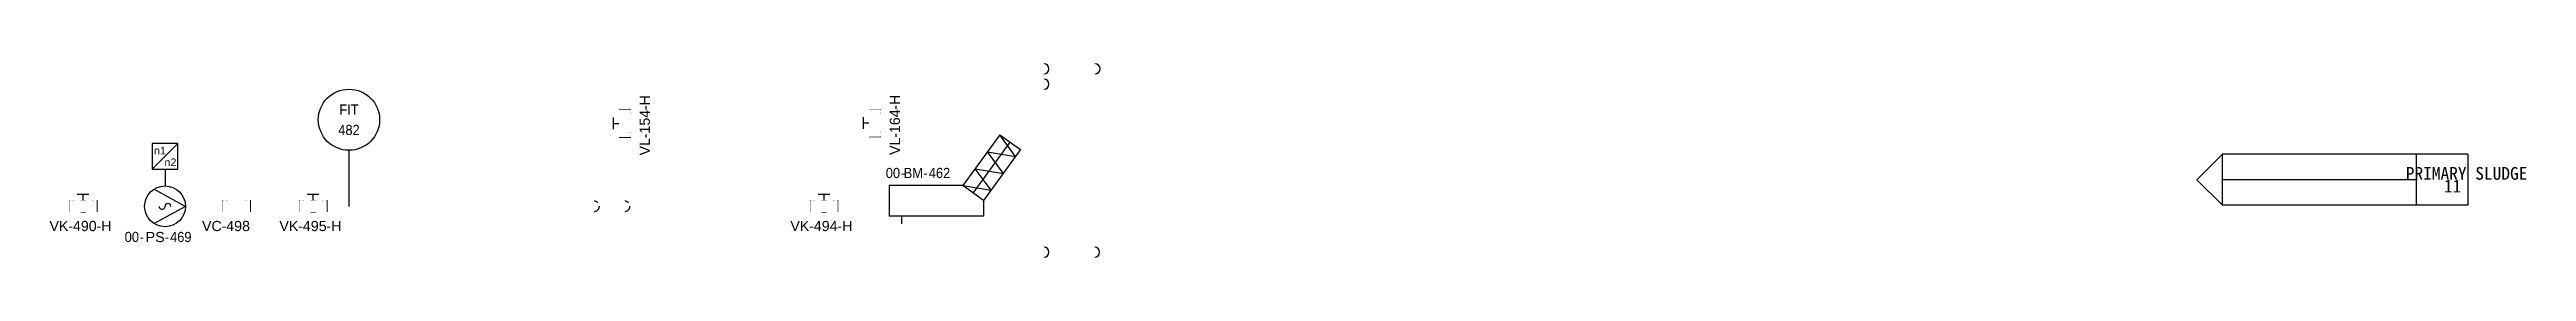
# Model space of a CAD drawing. Header units: millimetres. Extents: x 0 to 12089, y -479 to 374.
# Drawn here: x 5195.7 to 5680.5, y -44 to -6 of the extents above; entities that cross this region are included whole.
import ezdxf
from ezdxf.enums import TextEntityAlignment as Align

# ---------------------------------------------------------------- set-up
doc = ezdxf.new("R2018")
doc.units = ezdxf.units.MM
doc.header["$LTSCALE"] = 0.25
doc.set_wipeout_variables(frame=1)
doc.linetypes.add('HIDDEN', pattern=[9.525, 6.35, -3.175])
for name, color, linetype, lineweight, true_color in [('chemical', 4, 'HIDDEN', 25, 0x00ffff), ('equipment', 5, 'Continuous', 25, 0x0000ff), ('instrumentation', 7, 'Continuous', 25, 0xffffff), ('Text', 7, 'Continuous', 25, 0xffffff), ('treated water', 150, 'Continuous', 25, 0x007fff), ('valve', 7, 'Continuous', 25, 0xffffff)]:
    doc.layers.add(name, color=color, linetype=linetype, lineweight=lineweight, true_color=true_color)
doc.layers.add('Leachate', color=63, linetype='Continuous', lineweight=25)
doc.styles.add('Organica', font='arial.ttf')
doc.styles.get("Standard").update_dxf_attribs({"font": 'arial.ttf'})

# ---------------------------------------------------------------- blocks, each defined once
blk = doc.blocks.new('break')
blk.add_arc((0, 0), 1, 270, 90)
blk.add_wipeout([(-0.12, -0.11), (-0.12, -0.89), (0, -1), (0.12, -0.89), (0.12, -0.11), (0, 0)])
blk.add_wipeout([(-0.12, 0.11), (-0.12, 0.89), (0, 1), (0.12, 0.89), (0.12, 0.11), (0, 0)])
blk = doc.blocks.new('*U216')
at = {"color": 4, "lineweight": 25, "ltscale": 0.25}
blk.add_line((0, 11), (0, 0), dxfattribs=at)
at = {"color": 4}
blk.add_circle((0, 17), 6, dxfattribs=at)
at = {"style": 'Organica', "width": 0.9}
for tag, flags, p in [('SP_FLUID', 9, (31.18, 71.35)), ('SP_FLOW', 9, (31.18, 68.35)), ('AREA_CODE', 9, (31.18, 62.35)), ('EQUIP_TYPE', 9, (31.18, 65.35)), ('NOTE', 9, (31.18, 59.35)), ('NOTE_CHINESE', 9, (31.18, 56.35)), ('MODEL', 9, (31.18, 53.35)), ('MANUFACTURE', 9, (31.18, 50.35)), ('SPECIFICATION', 9, (31.18, 47.35)), ('DI', 9, (31.18, 44.35)), ('DO', 9, (31.18, 41.35)), ('AI', 9, (31.18, 38.35)), ('AO', 9, (31.18, 35.35)), ('PO', 9, (31.18, 29.35)), ('PB', 9, (31.18, 32.35)), ('PROCESSUNITAREA', 9, (31.18, 26.35)), ('TAG_ID', 8, (0, 19)), ('TAG', 8, (0, 15))]:
    blk.add_attdef(tag, text='', height=2, dxfattribs=dict(at, flags=flags)).set_placement(p, align=Align.MIDDLE_CENTER)
blk = doc.blocks.new('*U425')
at = {"lineweight": 25, "ltscale": 0.25}
for p, q in [((-7.31, 2.5), (-12.31, 2.5)), ((-12.31, 2.5), (-12.31, -2.5)), ((-7.31, -2.5), (-12.31, 2.5)), ((-7.31, -2.5), (-7.31, 2.5)), ((-3.4, -2.11), (0, 4)), ((0, 4), (3.4, -2.11)), ((-12.31, -2.5), (-7.31, -2.5)), ((-7.31, 0), (-4, 0))]:
    blk.add_line(p, q, dxfattribs=at)
blk.add_circle((0, 0), 4)
for centre, start, end in [((0, 0.57), 90, 270), ((0, -0.57), 270, 90)]:
    blk.add_arc(centre, 0.57, start, end)
at = {"style": 'Organica'}
for s, p in [('n1', (-10.2, -2.16)), ('n2', (-7.9, -0.11))]:
    blk.add_text(s, height=1.5, rotation=90, dxfattribs=at).set_placement(p)
at = {"char_height": 2, "width": 5.3402, "attachment_point": 6, "rotation": 90, "line_spacing_factor": 0.9, "style": 'Organica'}
for insert in [(6.02, 0.77), (6.02, -4.13)]:
    blk.add_mtext('{\\W0.9;-}', dxfattribs=dict(at, insert=insert))
at = {"style": 'Organica', "flags": 1}
for tag, p in [('PUMP_TYPE', (-13.95, 99.74)), ('NOTE', (-13.95, 96.74)), ('NOTE_CHINESE', (-13.95, 93.74)), ('MATERIAL_IMPELLER', (-13.95, 87.64)), ('MATERIAL_HOUSING', (-13.95, 90.64)), ('INSTALLED_POWER', (-13.95, 81.43)), ('CONSUMED_POWER', (-13.95, 78.43)), ('MANUFACTURE', (-13.95, 72.21)), ('MODEL', (-13.95, 75.32)), ('UNIT_CAPACITY', (-13.42, 69.06)), ('SP_CAPACITY', (-13.42, 66.16)), ('UNIT_HEAD', (-13.42, 63.06)), ('SP_HEAD', (-13.42, 60.06)), ('INSTALLATION', (-13.42, 56.95)), ('STB_DTY', (-13.42, 53.63)), ('RUNNINGHOURS', (-13.42, 50.63)), ('FC-MAN', (-13.85, 47.7)), ('HOSTNAME', (-12.95, 46.85)), ('FC-MOD', (-13.85, 44.6)), ('DO', (-13.85, 38.6)), ('DI', (-13.85, 41.6)), ('AI', (-13.85, 35.6)), ('AO', (-13.85, 32.6)), ('PB', (-13.85, 29.6)), ('PROCESSUNITAREA', (-13.85, 23.6)), ('PO', (-13.85, 26.6))]:
    blk.add_attdef(tag, text='', height=2, dxfattribs=at).set_placement(p, align=Align.MIDDLE_CENTER)
at = {"style": 'Organica', "width": 0.9, "flags": 8}
blk.add_attdef('TAG', text='', height=2, rotation=90, dxfattribs=at).set_placement((6.02, 3.08), align=Align.MIDDLE_CENTER)
at = {"style": 'Organica'}
blk.add_attdef('TAG_ID', text='', height=2, rotation=90, dxfattribs=at).set_placement((6.02, -0.07), align=Align.MIDDLE_RIGHT)
at = {"style": 'Organica', "width": 0.9}
blk.add_attdef('AREA_CODE', text='', height=2, rotation=90, dxfattribs=at).set_placement((6, -5.1), align=Align.MIDDLE_RIGHT)
blk = doc.blocks.new('RefALRawSludge')
at = {"lineweight": 25, "ltscale": 0.25}
for p, q in [((-48, 5), (-53, 0)), ((0, 5), (-48, 5)), ((-48, -5), (-48, 5)), ((-10, -5), (-10, 5)), ((0, 5), (0, -5)), ((-48, -5), (-53, 0)), ((-10, 0), (-48, 0)), ((0, -5), (-48, -5))]:
    blk.add_line(p, q, dxfattribs=at)
at = {"layer": 'Text', "lineweight": 30, "flags": 104}
blk.add_attdef('NAME', text='', height=2.5, dxfattribs=at).set_placement((-12.13, 2.5), align=Align.MIDDLE_RIGHT)
blk.add_attdef('ID', text='', height=2.5, dxfattribs=at).set_placement((-4.65, 0), align=Align.MIDDLE_CENTER)
blk = doc.blocks.new('*U530')
at = {"lineweight": 25, "ltscale": 0.25}
for p, q in [((21.68, 16), (14.44, 6)), ((24.77, 11.75), (21.67, 15.98)), ((21.68, 16), (25.73, 13.07)), ((16.47, 4.53), (23.71, 14.53)), ((25.73, 13.07), (18.49, 3.07)), ((22.37, 8.42), (19.26, 12.65)), ((19.26, 12.65), (24.77, 11.75)), ((14.44, 6), (0, 6)), ((0, 6), (0, 0)), ((14.44, 6), (19.96, 5.09)), ((18.49, 3.07), (14.44, 6)), ((19.96, 5.09), (16.85, 9.33)), ((16.85, 9.33), (22.37, 8.42)), ((18.49, 0), (0, 0)), ((2.5, -1.52), (2.5, 0)), ((18.49, 3.07), (18.49, 0))]:
    blk.add_line(p, q, dxfattribs=at)
at = {"char_height": 2, "width": 5.3402, "attachment_point": 6, "line_spacing_factor": 0.9, "style": 'Organica'}
for insert in [(3.16, 8.49), (7.56, 8.49)]:
    blk.add_mtext('{\\W0.9;-}', dxfattribs=dict(at, insert=insert))
at = {"style": 'Organica', "flags": 1}
for tag, p in [('NOTE', (39.91, 100.8)), ('NOTE_CHINESE', (39.91, 97.8)), ('EQUIP_TYPE', (39.91, 94.8)), ('STB_DTY', (39.91, 91.8)), ('MATERIAL_FRAME', (39.91, 88.69)), ('MATERIAL_BODY', (39.91, 82.69)), ('INSTALLED_POWER', (39.91, 79.49)), ('CONSUMED_POWER', (39.91, 76.49)), ('MODEL', (39.91, 73.38)), ('MANUFACTURE', (39.91, 70.27)), ('UNIT_OUTLET', (39.86, 66.56)), ('UNIT_INLET', (39.86, 63.67)), ('UNIT_FLOW', (39.86, 60.78)), ('SP_FLOW', (39.86, 57.78)), ('SP_INLET', (39.86, 54.67)), ('RUNNINGHOURS', (41.33, 48.65)), ('SP_OUTLET', (39.86, 51.56)), ('DO', (41.33, 42.65)), ('DI', (41.33, 45.65)), ('AI', (41.33, 39.65)), ('AO', (41.33, 36.65)), ('PB', (41.33, 33.65)), ('PO', (41.33, 30.65)), ('PROCESSUNITAREA', (41.33, 27.53))]:
    blk.add_attdef(tag, text='', height=2, dxfattribs=at).set_placement(p, align=Align.MIDDLE_CENTER)
at = {"style": 'Organica', "width": 0.9}
for tag, p in [('AREA_CODE', (2.16, 8.49)), ('TAG_ID', (6.64, 8.49))]:
    blk.add_attdef(tag, text='', height=2, dxfattribs=at).set_placement(p, align=Align.MIDDLE_RIGHT)
at = {"style": 'Organica', "width": 0.9, "flags": 8}
blk.add_attdef('TAG', text='', height=2, dxfattribs=at).set_placement((9.87, 8.49), align=Align.MIDDLE_CENTER)
blk = doc.blocks.new('*U556')
blk.add_hatch(color=256).paths.add_polyline_path([(-0.5, 0, 1), (0.5, 0, 1)])
at = {"lineweight": 25, "ltscale": 0.25}
for p, q in [((-2.67, 1.14), (-2.67, -1.14)), ((-1.9, -1.14), (-1.9, 1.14)), ((-0.46, 0.19), (-1.9, 0.76)), ((1.14, 2.29), (-1.14, 2.29)), ((0, 2.29), (0, 0)), ((0.46, 0.19), (1.9, 0.76)), ((1.9, -1.14), (1.9, 1.14)), ((2.67, 1.14), (2.67, -1.14)), ((-1.9, -0.76), (-0.46, -0.19)), ((1.9, -0.76), (0.46, -0.19))]:
    blk.add_line(p, q, dxfattribs=at)
blk.add_circle((0, 0), 0.5)
at = {"char_height": 2, "width": 5.3402, "style": 'Organica'}
for s, insert, attachment_point in [('-', (-1.98, -3.9), 6), ('-H', (2.6, -3.9), 4)]:
    blk.add_mtext(s, dxfattribs=dict(at, insert=insert, attachment_point=attachment_point))
at = {"style": 'Organica'}
for tag, flags, p in [('EQUIP_TYPE', 1, (-8.63, 62.54)), ('NOTE', 1, (-8.63, 59.54)), ('NOTE_CHINESE', 1, (-8.63, 56.54)), ('AREA_CODE', 1, (-8.63, 53.54)), ('DO', 1, (-8.63, 47.54)), ('DI', 1, (-8.63, 50.54)), ('AI', 1, (-8.63, 44.54)), ('AO', 1, (-8.63, 41.54)), ('PB', 1, (-8.63, 38.54)), ('PO', 1, (-8.63, 35.54)), ('SP_ACTUATED', 1, (-8.63, 32.54)), ('SIZE', 1, (-8.63, 23.54)), ('MATERIAL', 1, (-8.63, 19.54)), ('PRESSURE', 1, (-8.63, 15.54)), ('PROCESSUNITAREA', 1, (-8.63, 11.72)), ('TAG', 8, (0.33, -3.9))]:
    blk.add_attdef(tag, text='', height=2, dxfattribs=dict(at, flags=flags)).set_placement(p, align=Align.MIDDLE_CENTER)
blk.add_attdef('TAG_ID', text='', height=2, dxfattribs=at).set_placement((-2.86, -3.9), align=Align.MIDDLE_RIGHT)
blk.add_wipeout([(-2.67, 1.14), (2.67, 1.14), (2.67, -1.14), (-2.67, -1.14)])
blk = doc.blocks.new('*U579')
at = {"lineweight": 25, "ltscale": 0.25}
for p, q in [((-2.67, 1.14), (-2.67, -1.14)), ((-1.9, -1.14), (-1.9, 1.14)), ((-0.46, 0.19), (-1.9, 0.76)), ((1.14, 2.29), (-1.14, 2.29)), ((-0.46, -1.11), (-0.46, 1.11)), ((-0.46, 1.11), (0.46, 1.11)), ((0, 1.11), (0, 2.29)), ((0.46, -1.11), (0.46, 1.11)), ((0.46, 0.19), (1.9, 0.76)), ((1.9, -1.14), (1.9, 1.14)), ((2.67, 1.14), (2.67, -1.14)), ((-1.9, -0.76), (-0.46, -0.19)), ((-0.46, -1.11), (0.46, -1.11)), ((1.9, -0.76), (0.46, -0.19))]:
    blk.add_line(p, q, dxfattribs=at)
at = {"char_height": 2, "width": 5.3402, "style": 'Organica'}
for s, insert, attachment_point in [('-', (-1.98, -3.9), 6), ('-H', (2.6, -3.9), 4)]:
    blk.add_mtext(s, dxfattribs=dict(at, insert=insert, attachment_point=attachment_point))
at = {"style": 'Organica'}
for tag, flags, p in [('EQUIP_TYPE', 1, (-8.63, 62.54)), ('NOTE', 1, (-8.63, 59.54)), ('NOTE_CHINESE', 1, (-8.63, 56.54)), ('AREA_CODE', 1, (-8.63, 53.54)), ('DO', 1, (-8.63, 47.54)), ('DI', 1, (-8.63, 50.54)), ('AI', 1, (-8.63, 44.54)), ('AO', 1, (-8.63, 41.54)), ('PB', 1, (-8.63, 38.54)), ('PO', 1, (-8.63, 35.54)), ('SP_ACTUATED', 1, (-8.63, 32.54)), ('SIZE', 1, (-8.63, 23.54)), ('MATERIAL', 1, (-8.63, 19.54)), ('PRESSURE', 1, (-8.63, 15.54)), ('PROCESSUNITAREA', 1, (-8.63, 11.72)), ('TAG', 8, (0.33, -3.9))]:
    blk.add_attdef(tag, text='', height=2, dxfattribs=dict(at, flags=flags)).set_placement(p, align=Align.MIDDLE_CENTER)
blk.add_attdef('TAG_ID', text='', height=2, dxfattribs=at).set_placement((-2.86, -3.9), align=Align.MIDDLE_RIGHT)
blk.add_wipeout([(-2.67, 1.14), (2.67, 1.14), (2.67, -1.14), (-2.67, -1.14)])
blk = doc.blocks.new('*U578')
at = {"lineweight": 25, "ltscale": 0.25}
for p, q in [((-2.67, 1.14), (-2.67, -1.14)), ((-1.9, -1.14), (-1.9, 1.14)), ((-1.9, 0.76), (1.9, -0.76)), ((1.9, -0.76), (1.09, 0.17)), ((1.9, -1.14), (1.9, 1.14)), ((2.67, 1.14), (2.67, -1.14)), ((1.9, -0.76), (0.67, -0.87))]:
    blk.add_line(p, q, dxfattribs=at)
at = {"insert": (-1.98, -3.9), "char_height": 2, "width": 5.3402, "attachment_point": 6, "style": 'Organica'}
blk.add_mtext('-', dxfattribs=at)
at = {"style": 'Organica'}
for tag, flags, p in [('EQUIP_TYPE', 1, (-8.63, 62.54)), ('NOTE', 1, (-8.63, 59.54)), ('NOTE_CHINESE', 1, (-8.63, 56.54)), ('AREA_CODE', 1, (-8.63, 53.54)), ('DO', 1, (-8.63, 47.54)), ('DI', 1, (-8.63, 50.54)), ('AI', 1, (-8.63, 44.54)), ('AO', 1, (-8.63, 41.54)), ('PB', 1, (-8.63, 38.54)), ('PO', 1, (-8.63, 35.54)), ('SP_ACTUATED', 1, (-8.63, 32.54)), ('SIZE', 1, (-8.63, 23.54)), ('MATERIAL', 1, (-8.63, 19.54)), ('PRESSURE', 1, (-8.63, 15.54)), ('PROCESSUNITAREA', 1, (-8.63, 11.72)), ('TAG', 8, (0.33, -3.9))]:
    blk.add_attdef(tag, text='', height=2, dxfattribs=dict(at, flags=flags)).set_placement(p, align=Align.MIDDLE_CENTER)
blk.add_attdef('TAG_ID', text='', height=2, dxfattribs=at).set_placement((-2.86, -3.9), align=Align.MIDDLE_RIGHT)
blk.add_wipeout([(-2.67, 1.14), (2.67, 1.14), (2.67, -1.14), (-2.67, -1.14)])

msp = doc.modelspace()

# ---------------------------------------------------------------- block references
ref = msp.add_blockref('RefALRawSludge', (5669, -28.78))
lines = msp.add_mtext('11', dxfattribs={"layer": 'Text', "insert": (5664.34, -28.78), "char_height": 2.5, "attachment_point": 1})
ref.add_attrib('ID', '', (5664.34, -28.78), dxfattribs={"flags": 104}).embed_mtext(lines)
lines = msp.add_mtext('PRIMARY SLUDGE', dxfattribs={"layer": 'Text', "insert": (5656.87, -26.28), "char_height": 2.5, "attachment_point": 1})
ref.add_attrib('NAME', '', (5656.87, -26.28), dxfattribs={"flags": 104}).embed_mtext(lines)
at = {"layer": 'chemical'}
for p in [(5302.33, -34), (5308.33, -34)]:
    msp.add_blockref('break', p, dxfattribs=at)
at = {"layer": 'equipment'}
ref = msp.add_blockref('*U425', (5218.33, -34), dxfattribs=dict(at, rotation=270))
ref.add_attrib('TAG', '469', dxfattribs={"layer": '0', "height": 2, "style": 'Organica', "width": 0.9}).set_placement((5221.41, -40.02), align=Align.MIDDLE_CENTER)
ref.add_attrib('AREA_CODE', '00', dxfattribs={"layer": '0', "height": 2, "style": 'Organica', "width": 0.9}).set_placement((5213.23, -40), align=Align.MIDDLE_RIGHT)
ref.add_attrib('TAG_ID', 'PS', dxfattribs={"layer": '0', "height": 2, "style": 'Organica'}).set_placement((5218.26, -40.02), align=Align.MIDDLE_RIGHT)
ref = msp.add_blockref('*U530', (5360.03, -35.94), dxfattribs=at)
ref.add_attrib('TAG', '462', dxfattribs={"layer": '0', "height": 2, "style": 'Organica', "width": 0.9}).set_placement((5369.9, -27.45), align=Align.MIDDLE_CENTER)
ref.add_attrib('AREA_CODE', '00', dxfattribs={"layer": '0', "height": 2, "style": 'Organica', "width": 0.9}).set_placement((5362.19, -27.45), align=Align.MIDDLE_RIGHT)
ref.add_attrib('TAG_ID', 'BM', dxfattribs={"layer": '0', "height": 2, "style": 'Organica', "width": 0.9}).set_placement((5366.67, -27.45), align=Align.MIDDLE_RIGHT)
at = {"layer": 'instrumentation'}
ref = msp.add_blockref('*U216', (5254.33, -34), dxfattribs=at)
ref.add_attrib('TAG', '482', dxfattribs={"layer": '0', "height": 2, "style": 'Organica', "width": 0.9}).set_placement((5254.33, -19), align=Align.MIDDLE_CENTER)
ref.add_attrib('TAG_ID', 'FIT', dxfattribs={"layer": '0', "height": 2, "style": 'Organica', "width": 0.9}).set_placement((5254.33, -15), align=Align.MIDDLE_CENTER)
at = {"layer": 'Leachate'}
for p in [(5390.33, -10), (5390.33, -43)]:
    msp.add_blockref('break', p, dxfattribs=at)
at = {"layer": 'treated water'}
for p in [(5400.33, -7), (5400.25, -43)]:
    msp.add_blockref('break', p, dxfattribs=at)
at = {"layer": 'valve'}
ref = msp.add_blockref('*U556', (5308.33, -17.73), dxfattribs=dict(at, rotation=90))
ref.add_attrib('TAG', '154', dxfattribs={"layer": '0', "height": 2, "rotation": 90, "style": 'Organica'}).set_placement((5312.22, -17.39), align=Align.MIDDLE_CENTER)
ref.add_attrib('TAG_ID', 'VL', dxfattribs={"layer": '0', "height": 2, "rotation": 90, "style": 'Organica'}).set_placement((5312.22, -20.59), align=Align.MIDDLE_RIGHT)
ref = msp.add_blockref('*U579', (5202.3, -33.96), dxfattribs=at)
ref.add_attrib('TAG', '490', dxfattribs={"layer": '0', "height": 2, "style": 'Organica'}).set_placement((5202.63, -37.86), align=Align.MIDDLE_CENTER)
ref.add_attrib('TAG_ID', 'VK', dxfattribs={"layer": '0', "height": 2, "style": 'Organica'}).set_placement((5199.44, -37.86), align=Align.MIDDLE_RIGHT)
ref = msp.add_blockref('*U579', (5347.3, -33.96), dxfattribs=at)
ref.add_attrib('TAG', '494', dxfattribs={"layer": '0', "height": 2, "style": 'Organica'}).set_placement((5347.63, -37.86), align=Align.MIDDLE_CENTER)
ref.add_attrib('TAG_ID', 'VK', dxfattribs={"layer": '0', "height": 2, "style": 'Organica'}).set_placement((5344.44, -37.86), align=Align.MIDDLE_RIGHT)

# ---------------------------------------------------------------- next in the draw order: block references
at = {"layer": 'Leachate'}
msp.add_blockref('break', (5390.33, -7), dxfattribs=at)
at = {"layer": 'valve'}
ref = msp.add_blockref('*U556', (5357.27, -17.63), dxfattribs=dict(at, rotation=90))
ref.add_attrib('TAG', '164', dxfattribs={"layer": '0', "height": 2, "rotation": 90, "style": 'Organica'}).set_placement((5361.17, -17.29), align=Align.MIDDLE_CENTER)
ref.add_attrib('TAG_ID', 'VL', dxfattribs={"layer": '0', "height": 2, "rotation": 90, "style": 'Organica'}).set_placement((5361.17, -20.49), align=Align.MIDDLE_RIGHT)
ref = msp.add_blockref('*U578', (5232.3, -33.96), dxfattribs=at)
ref.add_attrib('TAG', '498', dxfattribs={"layer": '0', "height": 2, "style": 'Organica'}).set_placement((5232.63, -37.86), align=Align.MIDDLE_CENTER)
ref.add_attrib('TAG_ID', 'VC', dxfattribs={"layer": '0', "height": 2, "style": 'Organica'}).set_placement((5229.44, -37.86), align=Align.MIDDLE_RIGHT)
ref = msp.add_blockref('*U579', (5247.3, -33.96), dxfattribs=at)
ref.add_attrib('TAG', '495', dxfattribs={"layer": '0', "height": 2, "style": 'Organica'}).set_placement((5247.63, -37.86), align=Align.MIDDLE_CENTER)
ref.add_attrib('TAG_ID', 'VK', dxfattribs={"layer": '0', "height": 2, "style": 'Organica'}).set_placement((5244.44, -37.86), align=Align.MIDDLE_RIGHT)

doc.saveas('drawing.dxf')
